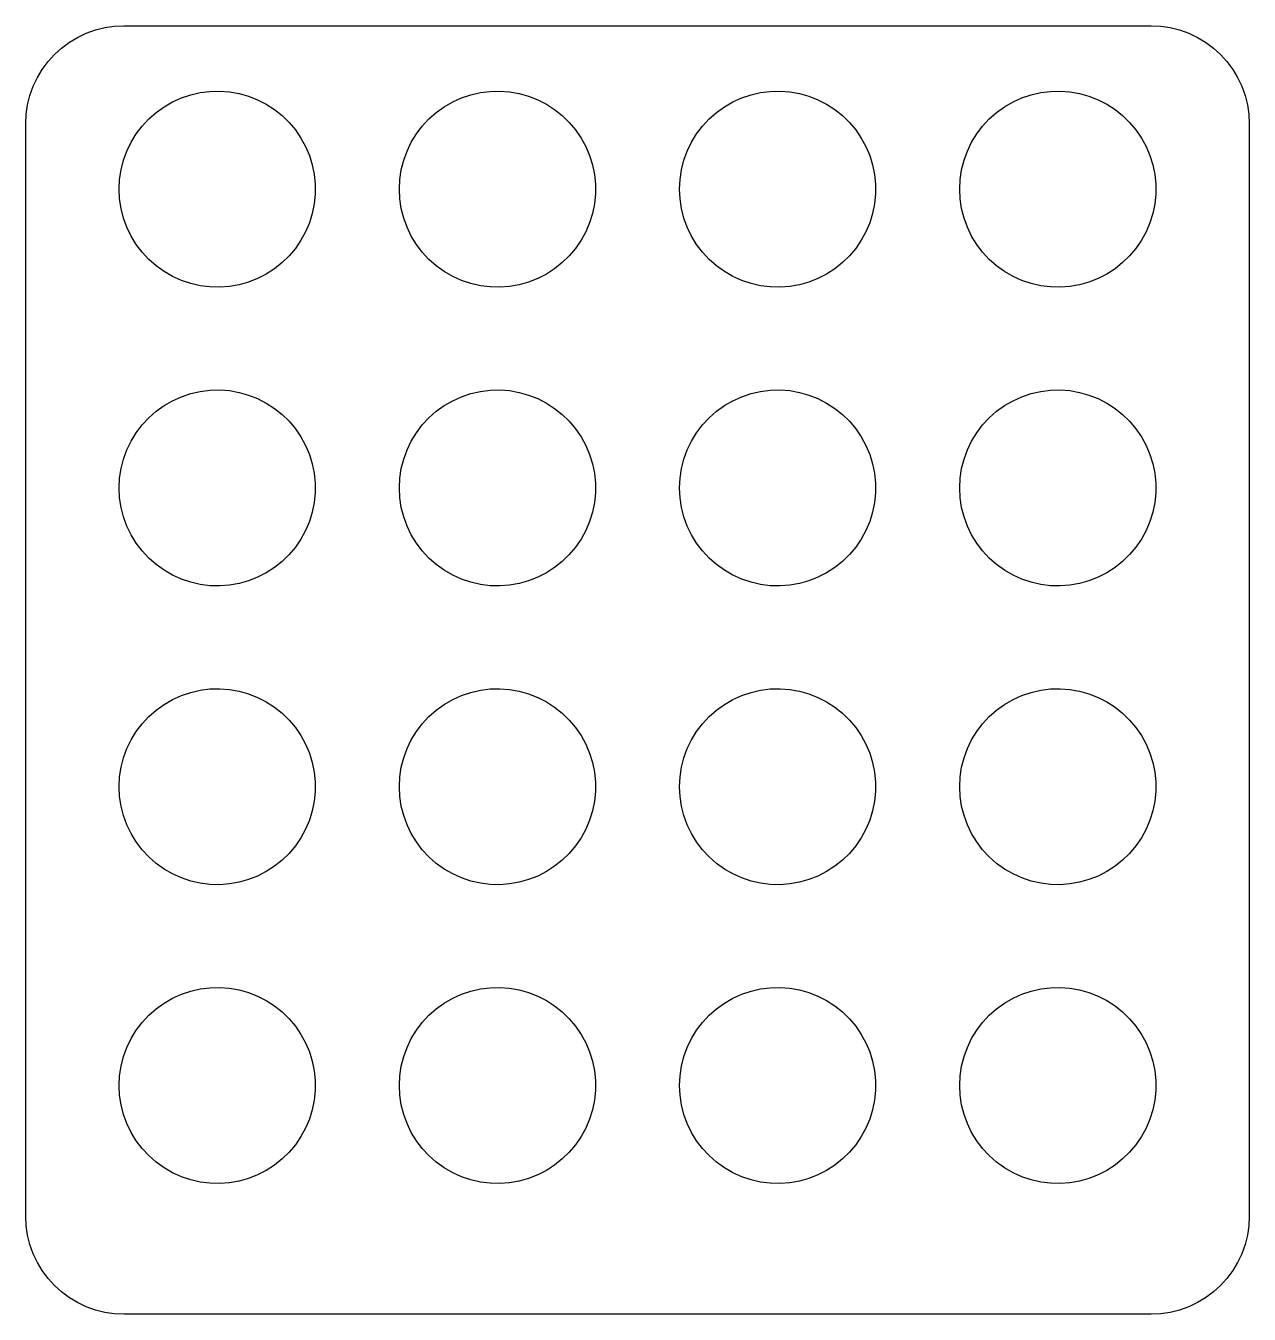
# Model space of a CAD drawing. Extents: x -199 to 199, y -34 to 34.
# Drawn here: x 67 to 132.5, y -34.5 to 34.5 of the extents above; entities that cross this region are included whole.
import ezdxf

# ---------------------------------------------------------------- set-up
doc = ezdxf.new("R2010")
doc.units = 0
doc.layers.get('0').update_dxf_attribs({"lineweight": 25, "true_color": 0xffffff})

msp = doc.modelspace()

# ---------------------------------------------------------------- linework, layer by layer
for points in [[(67, -29.25614), (67, 29.25614), (67.02498, 29.76462), (67.10058, 30.27429), (67.22578, 30.77408), (67.39935, 31.2592), (67.61965, 31.72498), (67.88454, 32.16692), (68.19146, 32.58076), (68.53748, 32.96252), (68.91924, 33.30854), (69.33309, 33.61547), (69.77503, 33.88035), (70.2408, 34.10065), (70.72592, 34.27423), (71.22572, 34.39942), (71.73538, 34.47502), (72.24386, 34.5), (127.25614, 34.5), (127.76462, 34.47502), (128.27428, 34.39942), (128.77408, 34.27423), (129.2592, 34.10065), (129.72497, 33.88035), (130.16691, 33.61547), (130.58076, 33.30854), (130.96252, 32.96252), (131.30854, 32.58076), (131.61547, 32.16692), (131.88035, 31.72498), (132.10064, 31.2592), (132.27423, 30.77408), (132.39942, 30.27429), (132.47502, 29.76462), (132.5, 29.25614), (132.5, -29.25614), (132.47502, -29.76462), (132.39942, -30.27428), (132.27423, -30.77408), (132.10064, -31.2592), (131.88035, -31.72497), (131.61547, -32.16691), (131.30854, -32.58076), (130.96252, -32.96252), (130.58076, -33.30854), (130.16691, -33.61547), (129.72497, -33.88035), (129.2592, -34.10064), (128.77408, -34.27423), (128.27428, -34.39942), (127.76462, -34.47502), (127.25614, -34.5), (72.24386, -34.5), (71.73538, -34.47502), (71.22572, -34.39942), (70.72592, -34.27423), (70.2408, -34.10064), (69.77503, -33.88035), (69.33309, -33.61547), (68.91924, -33.30854), (68.53748, -32.96252), (68.19146, -32.58076), (67.88454, -32.16691), (67.61965, -31.72498), (67.39935, -31.2592), (67.22578, -30.77408), (67.10058, -30.27428), (67.02498, -29.76462), (67, -29.25614)], [(78.92199, 20.77369), (78.41822, 20.63194), (77.90278, 20.54105), (77.38086, 20.50194), (76.85771, 20.51499), (76.33839, 20.58007), (75.82817, 20.69652), (75.332, 20.86323), (74.85504, 21.07844), (74.40183, 21.3401), (73.97689, 21.64561), (73.58448, 21.99192), (73.22851, 22.37556), (72.91248, 22.79277), (72.63963, 23.23928), (72.41252, 23.71086), (72.23355, 24.20258), (72.10441, 24.70976), (72.0264, 25.22732), (72.00031, 25.75), (72.0264, 26.27268), (72.1044, 26.79021), (72.23355, 27.29742), (72.41252, 27.78914), (72.6396, 28.26068), (72.91251, 28.70727), (73.22851, 29.12445), (73.58443, 29.50803), (73.97685, 29.85435), (74.40176, 30.15986), (74.85504, 30.42155), (75.33208, 30.6368), (75.82817, 30.80348), (76.33839, 30.91993), (76.85771, 30.98501), (77.38086, 30.99806), (77.90278, 30.95894), (78.41813, 30.86807), (78.92196, 30.72632), (79.4092, 30.53509), (79.87481, 30.29638), (80.31451, 30.01239), (80.72367, 29.6861), (81.0983, 29.32068), (81.4347, 28.91978), (81.7295, 28.48739), (81.97981, 28.02774), (82.18311, 27.54546), (82.33735, 27.04541), (82.44106, 26.53239), (82.49316, 26.01175), (82.49316, 25.48825), (82.44106, 24.96761), (82.33735, 24.45459), (82.18311, 23.95454), (81.97981, 23.47226), (81.7295, 23.01261), (81.43467, 22.58017), (81.0983, 22.17931), (80.72362, 21.81386), (80.31451, 21.48761), (79.87488, 21.20365), (79.40912, 20.96488), (78.92199, 20.77369)], [(78.92199, 20.77369), (78.41822, 20.63194), (77.90278, 20.54105), (77.38086, 20.50194), (76.85771, 20.51499), (76.33839, 20.58007), (75.82817, 20.69652), (75.332, 20.86323), (74.85504, 21.07844), (74.40183, 21.3401), (73.97689, 21.64561), (73.58448, 21.99192), (73.22851, 22.37556), (72.91248, 22.79277), (72.63963, 23.23928), (72.41252, 23.71086), (72.23355, 24.20258), (72.10441, 24.70976), (72.0264, 25.22732), (72.00031, 25.75), (72.0264, 26.27268), (72.1044, 26.79021), (72.23355, 27.29742), (72.41252, 27.78914), (72.6396, 28.26068), (72.91251, 28.70727), (73.22851, 29.12445), (73.58443, 29.50803), (73.97685, 29.85435), (74.40176, 30.15986), (74.85504, 30.42155), (75.33208, 30.6368), (75.82817, 30.80348), (76.33839, 30.91993), (76.85771, 30.98501), (77.38086, 30.99806), (77.90278, 30.95894), (78.41813, 30.86807), (78.92196, 30.72632), (79.4092, 30.53509), (79.87481, 30.29638), (80.31451, 30.01239), (80.72367, 29.6861), (81.0983, 29.32068), (81.4347, 28.91978), (81.7295, 28.48739), (81.97981, 28.02774), (82.18311, 27.54546), (82.33735, 27.04541), (82.44106, 26.53239), (82.49316, 26.01175), (82.49316, 25.48825), (82.44106, 24.96761), (82.33735, 24.45459), (82.18311, 23.95454), (81.97981, 23.47226), (81.7295, 23.01261), (81.43467, 22.58017), (81.0983, 22.17931), (80.72362, 21.81386), (80.31451, 21.48761), (79.87488, 21.20365), (79.40912, 20.96488), (78.92199, 20.77369)], [(97.49316, 25.48835), (97.44106, 24.96761), (97.33735, 24.45459), (97.18311, 23.95454), (96.97981, 23.47226), (96.7295, 23.01261), (96.43467, 22.58017), (96.09836, 22.17936), (95.72362, 21.81386), (95.31451, 21.48761), (94.87488, 21.20365), (94.40915, 20.96489), (93.92196, 20.77368), (93.41822, 20.63194), (92.90278, 20.54105), (92.38087, 20.50194), (91.85771, 20.51499), (91.33837, 20.58007), (90.82817, 20.69652), (90.33204, 20.86322), (89.85501, 21.07847), (89.40183, 21.3401), (88.97689, 21.64561), (88.58443, 21.99197), (88.22851, 22.37555), (87.91251, 22.79273), (87.63963, 23.23928), (87.41252, 23.71086), (87.23355, 24.20258), (87.10441, 24.70976), (87.0264, 25.22732), (87.00031, 25.75), (87.0264, 26.27268), (87.1044, 26.79021), (87.23355, 27.29742), (87.41252, 27.78914), (87.6396, 28.26068), (87.91251, 28.70727), (88.22851, 29.12445), (88.58447, 29.50808), (88.97691, 29.85439), (89.40176, 30.15986), (89.85504, 30.42155), (90.33208, 30.6368), (90.82817, 30.80348), (91.33837, 30.91993), (91.85771, 30.98501), (92.38087, 30.99806), (92.90278, 30.95894), (93.41813, 30.86807), (93.92196, 30.72632), (94.4092, 30.53509), (94.87481, 30.29638), (95.31451, 30.01239), (95.72362, 29.68614), (96.09831, 29.32068), (96.4347, 28.91978), (96.7295, 28.48739), (96.97981, 28.02774), (97.18311, 27.54546), (97.33735, 27.04541), (97.44106, 26.53239), (97.49316, 26.01165), (97.49316, 25.48835)], [(108.41822, 20.63194), (107.90278, 20.54105), (107.38087, 20.50194), (106.85771, 20.51499), (106.33839, 20.58007), (105.82817, 20.69652), (105.33204, 20.86322), (104.85504, 21.07844), (104.40179, 21.34013), (103.97689, 21.64561), (103.58448, 21.99192), (103.22851, 22.37556), (102.91251, 22.79273), (102.63963, 23.23928), (102.41254, 23.71083), (102.23355, 24.2026), (102.10441, 24.70976), (102.0264, 25.22732), (102.00031, 25.75), (102.0264, 26.27268), (102.1044, 26.79021), (102.23355, 27.29742), (102.41252, 27.78914), (102.6396, 28.26068), (102.91251, 28.70727), (103.22851, 29.12445), (103.58443, 29.50803), (103.97689, 29.85439), (104.40179, 30.15987), (104.85504, 30.42155), (105.33208, 30.6368), (105.82817, 30.80348), (106.33839, 30.91993), (106.85771, 30.98501), (107.38086, 30.99806), (107.90278, 30.95894), (108.41813, 30.86807), (108.92196, 30.72632), (109.40923, 30.53508), (109.87481, 30.29638), (110.31451, 30.01239), (110.72362, 29.68614), (111.09826, 29.32073), (111.4347, 28.91978), (111.7295, 28.48739), (111.97981, 28.02774), (112.18311, 27.54546), (112.33735, 27.04541), (112.44105, 26.53248), (112.49316, 26.01175), (112.49316, 25.48825), (112.44105, 24.96752), (112.33735, 24.45459), (112.18311, 23.95454), (111.97981, 23.47226), (111.7295, 23.01261), (111.43467, 22.58017), (111.09826, 22.17927), (110.72362, 21.81386), (110.31451, 21.48761), (109.87488, 21.20365), (109.40915, 20.96489), (108.92196, 20.77368), (108.41822, 20.63194)], [(117.41252, 23.71086), (117.23355, 24.20258), (117.1044, 24.70978), (117.0264, 25.22732), (117.00031, 25.75), (117.0264, 26.27268), (117.1044, 26.79021), (117.23355, 27.29742), (117.41252, 27.78914), (117.6396, 28.26068), (117.91251, 28.70727), (118.22851, 29.12445), (118.58443, 29.50804), (118.97684, 29.85435), (119.40183, 30.1599), (119.85504, 30.42155), (120.33208, 30.6368), (120.82817, 30.80348), (121.33839, 30.91993), (121.85771, 30.98501), (122.38087, 30.99806), (122.90278, 30.95894), (123.41813, 30.86807), (123.92196, 30.72632), (124.40923, 30.53508), (124.87481, 30.29638), (125.31451, 30.01239), (125.72362, 29.68614), (126.09831, 29.32068), (126.4347, 28.91978), (126.7295, 28.48739), (126.97981, 28.02774), (127.18311, 27.54546), (127.33735, 27.04541), (127.44105, 26.53248), (127.49316, 26.01175), (127.49316, 25.48825), (127.44105, 24.96752), (127.33735, 24.45459), (127.18311, 23.95454), (126.97981, 23.47226), (126.7295, 23.01261), (126.43467, 22.58017), (126.0983, 22.17931), (125.72362, 21.81386), (125.31451, 21.48761), (124.87488, 21.20365), (124.40915, 20.96489), (123.92199, 20.77369), (123.41822, 20.63194), (122.90278, 20.54105), (122.38087, 20.50194), (121.85771, 20.51499), (121.33839, 20.58007), (120.82817, 20.69652), (120.332, 20.86323), (119.85504, 21.07844), (119.40183, 21.3401), (118.97689, 21.64561), (118.58448, 21.99192), (118.22851, 22.37556), (117.91251, 22.79273), (117.63963, 23.23928), (117.41252, 23.71086)], [(82.33736, 11.04538), (82.44106, 10.53237), (82.49316, 10.01175), (82.49316, 9.48825), (82.44106, 8.96763), (82.33736, 8.45462), (82.18311, 7.95454), (81.97981, 7.47226), (81.7295, 7.01261), (81.4347, 6.58022), (81.0983, 6.17932), (80.72367, 5.8139), (80.31451, 5.48761), (79.87488, 5.20365), (79.40912, 4.96488), (78.92199, 4.77369), (78.41819, 4.63194), (77.90278, 4.54105), (77.38086, 4.50194), (76.85771, 4.51499), (76.33839, 4.58007), (75.82817, 4.69652), (75.332, 4.86323), (74.85504, 5.07844), (74.40183, 5.3401), (73.97685, 5.64565), (73.58448, 5.99192), (73.22851, 6.37556), (72.91251, 6.79273), (72.6396, 7.23932), (72.41252, 7.71086), (72.23355, 8.20258), (72.10441, 8.70976), (72.0264, 9.22732), (72.00031, 9.75), (72.0264, 10.27269), (72.10441, 10.79024), (72.23355, 11.29742), (72.41252, 11.78914), (72.6396, 12.26068), (72.91251, 12.70727), (73.22851, 13.12444), (73.58448, 13.50808), (73.97685, 13.85435), (74.40183, 14.1599), (74.85504, 14.42156), (75.332, 14.63677), (75.82819, 14.80348), (76.33839, 14.91993), (76.85771, 14.98501), (77.38086, 14.99806), (77.90278, 14.95894), (78.41822, 14.86806), (78.92199, 14.72631), (79.40912, 14.53512), (79.87488, 14.29635), (80.31451, 14.01239), (80.72367, 13.6861), (81.0983, 13.32068), (81.4347, 12.91978), (81.7295, 12.48739), (81.97981, 12.02774), (82.18311, 11.54546), (82.33736, 11.04538)], [(93.92196, 14.72632), (94.40912, 14.53512), (94.87488, 14.29635), (95.31451, 14.01239), (95.72362, 13.68614), (96.09836, 13.32064), (96.4347, 12.91979), (96.7295, 12.48739), (96.97981, 12.02774), (97.18311, 11.54546), (97.33736, 11.04538), (97.44106, 10.53237), (97.49316, 10.01165), (97.49316, 9.48835), (97.44106, 8.96763), (97.33736, 8.45462), (97.18311, 7.95454), (96.97981, 7.47226), (96.7295, 7.01261), (96.4347, 6.58021), (96.09836, 6.17936), (95.72362, 5.81386), (95.31451, 5.48761), (94.87488, 5.20365), (94.40912, 4.96488), (93.92196, 4.77368), (93.41819, 4.63194), (92.90278, 4.54105), (92.38087, 4.50194), (91.85771, 4.51499), (91.33837, 4.58007), (90.82817, 4.69652), (90.33204, 4.86322), (89.85501, 5.07847), (89.40183, 5.3401), (88.97685, 5.64565), (88.58447, 5.99192), (88.22851, 6.37555), (87.91251, 6.79273), (87.6396, 7.23932), (87.41252, 7.71086), (87.23355, 8.20258), (87.10441, 8.70976), (87.0264, 9.22732), (87.00031, 9.75), (87.0264, 10.27269), (87.10441, 10.79024), (87.23355, 11.29742), (87.41252, 11.78914), (87.6396, 12.26068), (87.91251, 12.70727), (88.22851, 13.12445), (88.58447, 13.50808), (88.97685, 13.85435), (89.40183, 14.1599), (89.85501, 14.42153), (90.33204, 14.63678), (90.82819, 14.80348), (91.33837, 14.91993), (91.85771, 14.98501), (92.38087, 14.99806), (92.90278, 14.95894), (93.41822, 14.86806), (93.92196, 14.72632)], [(112.18311, 7.95454), (111.97981, 7.47226), (111.7295, 7.01261), (111.4347, 6.58022), (111.09826, 6.17927), (110.72362, 5.81386), (110.31451, 5.48761), (109.87488, 5.20365), (109.40915, 4.96489), (108.92196, 4.77368), (108.41819, 4.63194), (107.90278, 4.54105), (107.38087, 4.50194), (106.85771, 4.51499), (106.33839, 4.58007), (105.82817, 4.69652), (105.33204, 4.86322), (104.85504, 5.07844), (104.40179, 5.34013), (103.97689, 5.64561), (103.58448, 5.99192), (103.22851, 6.37556), (102.91251, 6.79273), (102.6396, 7.23932), (102.41254, 7.71083), (102.23355, 8.2026), (102.10441, 8.70976), (102.0264, 9.22732), (102.00031, 9.75), (102.0264, 10.27269), (102.10441, 10.79024), (102.23355, 11.2974), (102.41254, 11.78917), (102.6396, 12.26068), (102.91251, 12.70727), (103.22851, 13.12444), (103.58448, 13.50808), (103.97689, 13.85439), (104.40179, 14.15987), (104.85504, 14.42156), (105.33204, 14.63678), (105.82817, 14.80348), (106.33837, 14.91993), (106.85771, 14.98501), (107.38086, 14.99806), (107.90278, 14.95894), (108.41822, 14.86806), (108.92196, 14.72632), (109.40915, 14.53511), (109.87488, 14.29635), (110.31451, 14.01239), (110.72362, 13.68614), (111.09826, 13.32073), (111.4347, 12.91978), (111.7295, 12.48739), (111.97981, 12.02774), (112.18311, 11.54546), (112.33736, 11.04538), (112.44105, 10.53247), (112.49316, 10.01175), (112.49316, 9.48825), (112.44105, 8.96753), (112.33736, 8.45462), (112.18311, 7.95454)], [(121.85771, 4.51499), (121.33839, 4.58007), (120.82817, 4.69652), (120.332, 4.86323), (119.85504, 5.07844), (119.40183, 5.3401), (118.97689, 5.64561), (118.58448, 5.99192), (118.22851, 6.37556), (117.91251, 6.79273), (117.6396, 7.23932), (117.41252, 7.71086), (117.23355, 8.20258), (117.1044, 8.70978), (117.0264, 9.22732), (117.00031, 9.75), (117.0264, 10.2727), (117.1044, 10.79022), (117.23355, 11.29742), (117.41252, 11.78914), (117.6396, 12.26068), (117.91251, 12.70727), (118.22851, 13.12444), (118.58448, 13.50808), (118.97689, 13.85439), (119.40183, 14.1599), (119.85504, 14.42156), (120.332, 14.63677), (120.82817, 14.80348), (121.33837, 14.91993), (121.85771, 14.98501), (122.38087, 14.99806), (122.90278, 14.95894), (123.41822, 14.86806), (123.92199, 14.72631), (124.40915, 14.53511), (124.87488, 14.29635), (125.31451, 14.01239), (125.72362, 13.68614), (126.09826, 13.32073), (126.4347, 12.91978), (126.7295, 12.48739), (126.97981, 12.02774), (127.18311, 11.54546), (127.33736, 11.04538), (127.44105, 10.53247), (127.49316, 10.01175), (127.49316, 9.48825), (127.44105, 8.96753), (127.33736, 8.45462), (127.18311, 7.95454), (126.97981, 7.47226), (126.7295, 7.01261), (126.4347, 6.58022), (126.09826, 6.17927), (125.72362, 5.81386), (125.31451, 5.48761), (124.87488, 5.20365), (124.40915, 4.96489), (123.92199, 4.77369), (123.41819, 4.63194), (122.90278, 4.54105), (122.38087, 4.50194), (121.85771, 4.51499)], [(75.82817, -11.30348), (75.332, -11.13677), (74.85504, -10.92156), (74.40183, -10.6599), (73.97685, -10.35435), (73.58448, -10.00808), (73.22851, -9.62444), (72.91251, -9.20727), (72.6396, -8.76068), (72.41252, -8.28914), (72.23355, -7.7974), (72.1044, -7.29022), (72.0264, -6.77268), (72.00031, -6.25), (72.0264, -5.72732), (72.1044, -5.20978), (72.23355, -4.7026), (72.41252, -4.21086), (72.6396, -3.73932), (72.91251, -3.29273), (73.22851, -2.87556), (73.58448, -2.49192), (73.97689, -2.14561), (74.40183, -1.8401), (74.85504, -1.57844), (75.332, -1.36323), (75.82817, -1.19652), (76.33839, -1.08007), (76.85771, -1.01499), (77.38086, -1.00194), (77.90278, -1.04105), (78.41813, -1.13193), (78.92196, -1.27368), (79.40912, -1.46488), (79.87488, -1.70365), (80.31451, -1.98761), (80.72362, -2.31386), (81.0983, -2.67932), (81.4347, -3.08022), (81.7295, -3.51261), (81.97981, -3.97226), (82.18311, -4.45454), (82.33736, -4.95462), (82.44106, -5.46761), (82.49316, -5.98825), (82.49316, -6.51175), (82.44106, -7.03239), (82.33736, -7.54538), (82.18311, -8.04546), (81.97981, -8.52774), (81.7295, -8.98739), (81.43467, -9.41983), (81.0983, -9.82068), (80.72362, -10.18614), (80.31451, -10.51239), (79.87481, -10.79638), (79.4092, -11.03509), (78.92199, -11.22631), (78.4182, -11.36806), (77.90278, -11.45894), (77.38086, -11.49806), (76.85771, -11.48501), (76.33839, -11.41993), (75.82817, -11.30348)], [(87.23355, -7.7974), (87.1044, -7.29022), (87.0264, -6.77268), (87.00031, -6.25), (87.0264, -5.72732), (87.1044, -5.20978), (87.23355, -4.7026), (87.41252, -4.21086), (87.6396, -3.73932), (87.91251, -3.29273), (88.22851, -2.87555), (88.58443, -2.49197), (88.97689, -2.14561), (89.40183, -1.8401), (89.85501, -1.57847), (90.33204, -1.36322), (90.82817, -1.19652), (91.33837, -1.08007), (91.85771, -1.01499), (92.38087, -1.00194), (92.90278, -1.04105), (93.41813, -1.13193), (93.92196, -1.27368), (94.40915, -1.46489), (94.87488, -1.70365), (95.31451, -1.98761), (95.72362, -2.31386), (96.09831, -2.67932), (96.4347, -3.08022), (96.7295, -3.51261), (96.97981, -3.97226), (97.18311, -4.45454), (97.33736, -4.95462), (97.44106, -5.46761), (97.49316, -5.98835), (97.49316, -6.51165), (97.44106, -7.03239), (97.33736, -7.54538), (97.18311, -8.04546), (96.97981, -8.52774), (96.7295, -8.98739), (96.43467, -9.41983), (96.09831, -9.82068), (95.72362, -10.18614), (95.31451, -10.51239), (94.87481, -10.79638), (94.4092, -11.03509), (93.92196, -11.22632), (93.41822, -11.36806), (92.90278, -11.45894), (92.38087, -11.49806), (91.85771, -11.48501), (91.33837, -11.41993), (90.82817, -11.30348), (90.33204, -11.13678), (89.85501, -10.92153), (89.40183, -10.6599), (88.97685, -10.35435), (88.58443, -10.00803), (88.22851, -9.62445), (87.91251, -9.20727), (87.6396, -8.76068), (87.41252, -8.28914), (87.23355, -7.7974)], [(105.33204, -11.13678), (104.85504, -10.92156), (104.40179, -10.65987), (103.97689, -10.35439), (103.58448, -10.00808), (103.22851, -9.62444), (102.91251, -9.20727), (102.6396, -8.76068), (102.41252, -8.28914), (102.23355, -7.7974), (102.10441, -7.29024), (102.0264, -6.77268), (102.00031, -6.25), (102.0264, -5.72732), (102.10441, -5.20976), (102.23355, -4.7026), (102.41252, -4.21086), (102.6396, -3.73932), (102.91251, -3.29273), (103.22851, -2.87556), (103.58448, -2.49192), (103.97689, -2.14561), (104.40179, -1.84013), (104.85504, -1.57844), (105.33204, -1.36322), (105.82817, -1.19652), (106.33839, -1.08007), (106.85771, -1.01499), (107.38087, -1.00194), (107.90276, -1.04105), (108.41813, -1.13193), (108.92196, -1.27368), (109.40915, -1.46489), (109.87488, -1.70365), (110.31451, -1.98761), (110.72362, -2.31386), (111.0983, -2.67932), (111.4347, -3.08022), (111.7295, -3.51261), (111.97981, -3.97226), (112.18311, -4.45454), (112.33736, -4.95462), (112.44105, -5.46752), (112.49316, -5.98825), (112.49316, -6.51175), (112.44105, -7.03248), (112.33736, -7.54538), (112.18311, -8.04546), (111.97981, -8.52774), (111.7295, -8.98739), (111.4347, -9.41978), (111.0983, -9.82068), (110.72362, -10.18614), (110.31451, -10.51239), (109.87481, -10.79638), (109.40915, -11.03511), (108.92196, -11.22632), (108.4182, -11.36806), (107.90278, -11.45894), (107.38086, -11.49806), (106.85771, -11.48501), (106.33839, -11.41993), (105.82817, -11.30348), (105.33204, -11.13678)], [(117.23355, -7.7974), (117.1044, -7.29022), (117.0264, -6.77268), (117.00031, -6.25), (117.0264, -5.72732), (117.1044, -5.20978), (117.23355, -4.7026), (117.41252, -4.21086), (117.6396, -3.73932), (117.91251, -3.29273), (118.22851, -2.87556), (118.58448, -2.49192), (118.97689, -2.14561), (119.40183, -1.8401), (119.85504, -1.57844), (120.332, -1.36323), (120.82817, -1.19652), (121.33839, -1.08007), (121.85771, -1.01499), (122.38087, -1.00194), (122.90278, -1.04105), (123.41813, -1.13193), (123.92196, -1.27368), (124.40915, -1.46489), (124.87488, -1.70365), (125.31451, -1.98761), (125.72362, -2.31386), (126.09831, -2.67932), (126.4347, -3.08022), (126.7295, -3.51261), (126.97981, -3.97226), (127.18311, -4.45454), (127.33736, -4.95462), (127.44105, -5.46752), (127.49316, -5.98825), (127.49316, -6.51175), (127.44105, -7.03248), (127.33736, -7.54538), (127.18311, -8.04546), (126.97981, -8.52774), (126.7295, -8.98739), (126.43467, -9.41983), (126.09826, -9.82073), (125.72362, -10.18614), (125.31451, -10.51239), (124.87481, -10.79638), (124.40915, -11.03511), (123.92199, -11.22631), (123.4182, -11.36806), (122.90278, -11.45894), (122.38087, -11.49806), (121.85771, -11.48501), (121.33839, -11.41993), (120.82817, -11.30348), (120.332, -11.13677), (119.85504, -10.92156), (119.40183, -10.6599), (118.97689, -10.35439), (118.58448, -10.00808), (118.22851, -9.62444), (117.91251, -9.20727), (117.6396, -8.76068), (117.41252, -8.28914), (117.23355, -7.7974)], [(72.91251, -25.20727), (72.6396, -24.76068), (72.41252, -24.28914), (72.23355, -23.79742), (72.1044, -23.29021), (72.0264, -22.77268), (72.00031, -22.25), (72.0264, -21.72732), (72.1044, -21.20979), (72.23355, -20.70258), (72.41252, -20.21086), (72.6396, -19.73932), (72.91251, -19.29273), (73.22851, -18.87556), (73.58448, -18.49192), (73.97689, -18.14561), (74.40179, -17.84013), (74.85504, -17.57844), (75.332, -17.36323), (75.82817, -17.19652), (76.33839, -17.08007), (76.85771, -17.01499), (77.38086, -17.00194), (77.90278, -17.04106), (78.41822, -17.13194), (78.92199, -17.27369), (79.4092, -17.46491), (79.87481, -17.70362), (80.31451, -17.98761), (80.72362, -18.31386), (81.0983, -18.67932), (81.43467, -19.08017), (81.7295, -19.51261), (81.97981, -19.97226), (82.18311, -20.45454), (82.33735, -20.95459), (82.44106, -21.46761), (82.49316, -21.98825), (82.49316, -22.51175), (82.44106, -23.03239), (82.33735, -23.54541), (82.18311, -24.04546), (81.97981, -24.52774), (81.7295, -24.98739), (81.43467, -25.41983), (81.0983, -25.82068), (80.72362, -26.18614), (80.31451, -26.51239), (79.87481, -26.79638), (79.4092, -27.03509), (78.92199, -27.22631), (78.41822, -27.36806), (77.90278, -27.45894), (77.38086, -27.49806), (76.85771, -27.48501), (76.33839, -27.41993), (75.82817, -27.30348), (75.33204, -27.13678), (74.85504, -26.92156), (74.40179, -26.65987), (73.97689, -26.35439), (73.58448, -26.00808), (73.22851, -25.62444), (72.91251, -25.20727)], [(90.33204, -17.36322), (90.82817, -17.19652), (91.33837, -17.08007), (91.85771, -17.01499), (92.38087, -17.00194), (92.90278, -17.04106), (93.41822, -17.13194), (93.92196, -17.27368), (94.4092, -17.46491), (94.87481, -17.70362), (95.31451, -17.98761), (95.72362, -18.31386), (96.09831, -18.67932), (96.43467, -19.08017), (96.7295, -19.51261), (96.97981, -19.97226), (97.18311, -20.45454), (97.33735, -20.95459), (97.44106, -21.46761), (97.49316, -21.98835), (97.49316, -22.51165), (97.44106, -23.03239), (97.33735, -23.54541), (97.18311, -24.04546), (96.97981, -24.52774), (96.7295, -24.98739), (96.43467, -25.41983), (96.09831, -25.82068), (95.72362, -26.18614), (95.31451, -26.51239), (94.87481, -26.79638), (94.4092, -27.03509), (93.92196, -27.22632), (93.41822, -27.36806), (92.90278, -27.45894), (92.38087, -27.49806), (91.85771, -27.48501), (91.33837, -27.41993), (90.82817, -27.30348), (90.33204, -27.13678), (89.85501, -26.92153), (89.40183, -26.6599), (88.97689, -26.35439), (88.58443, -26.00803), (88.22851, -25.62445), (87.91251, -25.20727), (87.6396, -24.76068), (87.41252, -24.28914), (87.23355, -23.79742), (87.1044, -23.29021), (87.0264, -22.77268), (87.00031, -22.25), (87.0264, -21.72732), (87.1044, -21.20979), (87.23355, -20.70258), (87.41252, -20.21086), (87.6396, -19.73932), (87.91251, -19.29273), (88.22851, -18.87555), (88.58443, -18.49197), (88.97689, -18.14561), (89.40183, -17.8401), (89.85501, -17.57847), (90.33204, -17.36322)], [(102.23355, -20.70258), (102.41252, -20.21086), (102.6396, -19.73932), (102.91251, -19.29273), (103.22851, -18.87556), (103.58448, -18.49192), (103.97689, -18.14561), (104.40179, -17.84013), (104.85504, -17.57844), (105.33204, -17.36322), (105.82817, -17.19652), (106.33839, -17.08007), (106.85771, -17.01499), (107.38087, -17.00194), (107.90278, -17.04106), (108.41822, -17.13194), (108.92196, -17.27368), (109.40915, -17.46489), (109.87481, -17.70362), (110.31451, -17.98761), (110.72362, -18.31386), (111.0983, -18.67932), (111.43467, -19.08017), (111.7295, -19.51261), (111.97981, -19.97226), (112.18311, -20.45454), (112.33735, -20.95459), (112.44105, -21.46752), (112.49316, -21.98825), (112.49316, -22.51175), (112.44105, -23.03248), (112.33735, -23.54541), (112.18311, -24.04546), (111.97981, -24.52774), (111.7295, -24.98739), (111.43467, -25.41983), (111.0983, -25.82068), (110.72362, -26.18614), (110.31451, -26.51239), (109.87481, -26.79638), (109.40915, -27.03511), (108.92196, -27.22632), (108.41822, -27.36806), (107.90278, -27.45894), (107.38086, -27.49806), (106.85771, -27.48501), (106.33839, -27.41993), (105.82817, -27.30348), (105.33204, -27.13678), (104.85504, -26.92156), (104.40179, -26.65987), (103.97689, -26.35439), (103.58448, -26.00808), (103.22851, -25.62444), (102.91251, -25.20727), (102.6396, -24.76068), (102.41252, -24.28914), (102.23355, -23.79742), (102.10441, -23.29024), (102.0264, -22.77268), (102.00031, -22.25), (102.0264, -21.72732), (102.10441, -21.20976), (102.23355, -20.70258)], [(120.33203, -17.36322), (120.82817, -17.19652), (121.33839, -17.08007), (121.85771, -17.01499), (122.38087, -17.00194), (122.90278, -17.04106), (123.41822, -17.13194), (123.92199, -17.27369), (124.40915, -17.46489), (124.87481, -17.70362), (125.31451, -17.98761), (125.72362, -18.31386), (126.09826, -18.67927), (126.43467, -19.08017), (126.7295, -19.51261), (126.97981, -19.97226), (127.18311, -20.45454), (127.33735, -20.95459), (127.44105, -21.46752), (127.49316, -21.98825), (127.49316, -22.51175), (127.44105, -23.03248), (127.33735, -23.54541), (127.18311, -24.04546), (126.97981, -24.52774), (126.7295, -24.98739), (126.43467, -25.41983), (126.09826, -25.82073), (125.72362, -26.18614), (125.31451, -26.51239), (124.87481, -26.79638), (124.40915, -27.03511), (123.92199, -27.22631), (123.41822, -27.36806), (122.90278, -27.45894), (122.38087, -27.49806), (121.85771, -27.48501), (121.33839, -27.41993), (120.82817, -27.30348), (120.33207, -27.13679), (119.85504, -26.92156), (119.40179, -26.65987), (118.97689, -26.35439), (118.58448, -26.00808), (118.22851, -25.62444), (117.91251, -25.20727), (117.6396, -24.76068), (117.41252, -24.28914), (117.23355, -23.79742), (117.1044, -23.29021), (117.0264, -22.77268), (117.00031, -22.25), (117.0264, -21.72732), (117.1044, -21.20979), (117.23355, -20.70258), (117.41252, -20.21086), (117.6396, -19.73932), (117.91251, -19.29273), (118.22851, -18.87556), (118.58448, -18.49192), (118.97689, -18.14561), (119.40179, -17.84013), (119.85504, -17.57844), (120.33203, -17.36322)]]:
    msp.add_lwpolyline(points)

doc.saveas('drawing.dxf')
